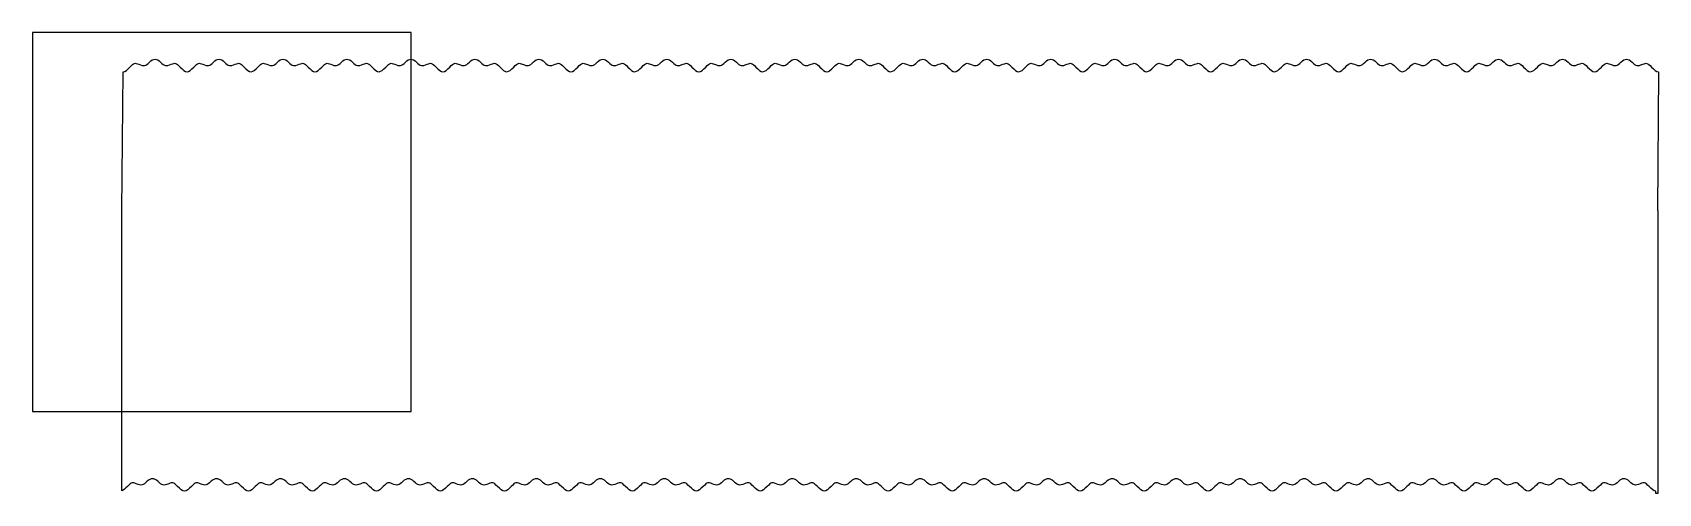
# Model space of a CAD drawing. Header units: centimetres. Extents: x -18 to 16.1, y -4.5 to 5.1.
import ezdxf

# ---------------------------------------------------------------- set-up
doc = ezdxf.new("R2010")
doc.units = ezdxf.units.CM
doc.header["$MEASUREMENT"] = 0
doc.layers.add('Layer 1', color=7, linetype='Continuous')

msp = doc.modelspace()

# ---------------------------------------------------------------- linework, layer by layer
at = {"layer": 'Layer 1', "color": 7}
msp.add_open_spline([(-17.97923, 1.13716), (-17.97923, 1.13716), (-17.97923, 5.10591), (-17.97923, 5.10591), (-17.97923, 5.10591), (-17.97923, 5.10591), (-14.01048, 5.10591), (-14.01048, 5.10591), (-14.01048, 5.10591), (-14.01048, 5.10591), (-10.04173, 5.10591), (-10.04173, 5.10591), (-10.04173, 5.10591), (-10.04173, 5.10591), (-10.04173, 1.13716), (-10.04173, 1.13716), (-10.04173, 1.13716), (-10.04173, 1.13716), (-10.04173, -2.83159), (-10.04173, -2.83159), (-10.04173, -2.83159), (-10.04173, -2.83159), (-14.01048, -2.83159), (-14.01048, -2.83159), (-14.01048, -2.83159), (-14.01048, -2.83159), (-17.97923, -2.83159), (-17.97923, -2.83159), (-17.97923, -2.83159), (-17.97923, -2.83159), (-17.97923, 1.13716), (-17.97923, 1.13716)], degree=3, knots=[0, 0, 0, 0, 0.11111111, 0.11111111, 0.11111111, 0.11111111, 0.22222222, 0.22222222, 0.22222222, 0.22222222, 0.33333333, 0.33333333, 0.33333333, 0.33333333, 0.44444444, 0.44444444, 0.44444444, 0.44444444, 0.55555556, 0.55555556, 0.55555556, 0.55555556, 0.66666667, 0.66666667, 0.66666667, 0.66666667, 0.77777778, 0.77777778, 0.77777778, 0.77777778, 1, 1, 1, 1], dxfattribs=at)
at = {"layer": 'Layer 1'}
msp.add_open_spline([(-15.41115, 4.5467), (-15.4492, 4.5467), (-15.48678, 4.52647), (-15.52773, 4.48552), (-15.52773, 4.48552), (-15.60976, 4.40349), (-15.64421, 4.39682), (-15.7518, 4.4417), (-15.7518, 4.4417), (-15.83697, 4.47723), (-15.84173, 4.47601), (-15.93784, 4.38217), (-15.93784, 4.38217), (-15.99217, 4.32912), (-16.0345, 4.28668), (-16.07923, 4.28543), (-16.07923, 4.28543), (-16.07989, 4.28541), (-16.081, 4.28536), (-16.08171, 4.28543), (-16.08171, 4.28543), (-16.08171, 4.28543), (-16.10486, 1.37997), (-16.10486, 1.37997), (-16.10486, 1.37997), (-16.10486, 1.37997), (-16.10486, -4.49213), (-16.10486, -4.49213), (-16.10486, -4.49213), (-16.0697, -4.47865), (-16.03384, -4.44407), (-15.99076, -4.40201), (-15.99076, -4.40201), (-15.89466, -4.30817), (-15.88989, -4.30695), (-15.80472, -4.34248), (-15.80472, -4.34248), (-15.69713, -4.38736), (-15.66268, -4.38069), (-15.58065, -4.29866), (-15.58065, -4.29866), (-15.53969, -4.2577), (-15.50211, -4.23748), (-15.46407, -4.23748), (-15.46407, -4.23748), (-15.42602, -4.23748), (-15.38844, -4.25771), (-15.34749, -4.29866), (-15.34749, -4.29866), (-15.26546, -4.38069), (-15.23101, -4.38736), (-15.12342, -4.34248), (-15.12342, -4.34248), (-15.03825, -4.30695), (-15.03349, -4.30817), (-14.93738, -4.40201), (-14.93738, -4.40201), (-14.88305, -4.45506), (-14.8332, -4.49875), (-14.79351, -4.49875), (-14.79351, -4.49875), (-14.75131, -4.49875), (-14.70397, -4.45506), (-14.64964, -4.40201), (-14.64964, -4.40201), (-14.55354, -4.30817), (-14.54877, -4.30695), (-14.4636, -4.34248), (-14.4636, -4.34248), (-14.35601, -4.38736), (-14.32156, -4.38069), (-14.23953, -4.29866), (-14.23953, -4.29866), (-14.19857, -4.2577), (-14.16099, -4.23748), (-14.12295, -4.23748), (-14.12295, -4.23748), (-14.0849, -4.23748), (-14.04732, -4.25771), (-14.00637, -4.29866), (-14.00637, -4.29866), (-13.92434, -4.38069), (-13.88989, -4.38736), (-13.7823, -4.34248), (-13.7823, -4.34248), (-13.69713, -4.30695), (-13.69237, -4.30817), (-13.59626, -4.40201), (-13.59626, -4.40201), (-13.54193, -4.45506), (-13.49669, -4.49855), (-13.45074, -4.49792), (-13.45074, -4.49792), (-13.40479, -4.49729), (-13.36286, -4.45506), (-13.30853, -4.40201), (-13.30853, -4.40201), (-13.21243, -4.30817), (-13.20766, -4.30695), (-13.12249, -4.34248), (-13.12249, -4.34248), (-13.0149, -4.38736), (-12.98045, -4.38069), (-12.89842, -4.29866), (-12.89842, -4.29866), (-12.85746, -4.2577), (-12.81988, -4.23748), (-12.78184, -4.23748), (-12.78184, -4.23748), (-12.74379, -4.23748), (-12.70621, -4.25771), (-12.66526, -4.29866), (-12.66526, -4.29866), (-12.58323, -4.38069), (-12.54878, -4.38736), (-12.44119, -4.34248), (-12.44119, -4.34248), (-12.35602, -4.30695), (-12.35126, -4.30817), (-12.25515, -4.40201), (-12.25515, -4.40201), (-12.20082, -4.45506), (-12.15097, -4.49875), (-12.11128, -4.49875), (-12.11128, -4.49875), (-12.06908, -4.49875), (-12.02174, -4.45506), (-11.96741, -4.40201), (-11.96741, -4.40201), (-11.87131, -4.30817), (-11.86654, -4.30695), (-11.78137, -4.34248), (-11.78137, -4.34248), (-11.67378, -4.38736), (-11.63933, -4.38069), (-11.5573, -4.29866), (-11.5573, -4.29866), (-11.51634, -4.2577), (-11.47876, -4.23748), (-11.44072, -4.23748), (-11.44072, -4.23748), (-11.40267, -4.23748), (-11.36509, -4.25771), (-11.32414, -4.29866), (-11.32414, -4.29866), (-11.24211, -4.38069), (-11.20766, -4.38736), (-11.10007, -4.34248), (-11.10007, -4.34248), (-11.0149, -4.30695), (-11.01014, -4.30817), (-10.91403, -4.40201), (-10.91403, -4.40201), (-10.8597, -4.45506), (-10.81446, -4.49855), (-10.76851, -4.49792), (-10.76851, -4.49792), (-10.72256, -4.49729), (-10.68063, -4.45506), (-10.6263, -4.40201), (-10.6263, -4.40201), (-10.5302, -4.30817), (-10.52543, -4.30695), (-10.44026, -4.34248), (-10.44026, -4.34248), (-10.33267, -4.38736), (-10.29822, -4.38069), (-10.21619, -4.29866), (-10.21619, -4.29866), (-10.17523, -4.2577), (-10.13765, -4.23748), (-10.09961, -4.23748), (-10.09961, -4.23748), (-10.06156, -4.23748), (-10.02398, -4.25771), (-9.98303, -4.29866), (-9.98303, -4.29866), (-9.901, -4.38069), (-9.86655, -4.38736), (-9.75896, -4.34248), (-9.75896, -4.34248), (-9.67379, -4.30695), (-9.66903, -4.30817), (-9.57292, -4.40201), (-9.57292, -4.40201), (-9.51859, -4.45506), (-9.46874, -4.49875), (-9.42905, -4.49875), (-9.42905, -4.49875), (-9.38685, -4.49875), (-9.33951, -4.45506), (-9.28518, -4.40201), (-9.28518, -4.40201), (-9.18908, -4.30817), (-9.18431, -4.30695), (-9.09914, -4.34248), (-9.09914, -4.34248), (-8.99155, -4.38736), (-8.9571, -4.38069), (-8.87507, -4.29866), (-8.87507, -4.29866), (-8.83411, -4.2577), (-8.79653, -4.23748), (-8.75849, -4.23748), (-8.75849, -4.23748), (-8.72044, -4.23748), (-8.68286, -4.25771), (-8.64191, -4.29866), (-8.64191, -4.29866), (-8.55988, -4.38069), (-8.52543, -4.38736), (-8.41784, -4.34248), (-8.41784, -4.34248), (-8.33267, -4.30695), (-8.32791, -4.30817), (-8.2318, -4.40201), (-8.2318, -4.40201), (-8.17747, -4.45506), (-8.13223, -4.49855), (-8.08628, -4.49792), (-8.08628, -4.49792), (-8.04033, -4.49729), (-7.9984, -4.45506), (-7.94407, -4.40201), (-7.94407, -4.40201), (-7.84797, -4.30817), (-7.8432, -4.30695), (-7.75803, -4.34248), (-7.75803, -4.34248), (-7.65044, -4.38736), (-7.61599, -4.38069), (-7.53396, -4.29866), (-7.53396, -4.29866), (-7.493, -4.2577), (-7.45542, -4.23748), (-7.41738, -4.23748), (-7.41738, -4.23748), (-7.37933, -4.23748), (-7.34175, -4.25771), (-7.3008, -4.29866), (-7.3008, -4.29866), (-7.21877, -4.38069), (-7.18432, -4.38736), (-7.07673, -4.34248), (-7.07673, -4.34248), (-6.99156, -4.30695), (-6.9868, -4.30817), (-6.89069, -4.40201), (-6.89069, -4.40201), (-6.83636, -4.45506), (-6.78651, -4.49875), (-6.74682, -4.49875), (-6.74682, -4.49875), (-6.70462, -4.49875), (-6.65728, -4.45506), (-6.60295, -4.40201), (-6.60295, -4.40201), (-6.50685, -4.30817), (-6.50208, -4.30695), (-6.41691, -4.34248), (-6.41691, -4.34248), (-6.30932, -4.38736), (-6.27487, -4.38069), (-6.19284, -4.29866), (-6.19284, -4.29866), (-6.15188, -4.2577), (-6.1143, -4.23748), (-6.07626, -4.23748), (-6.07626, -4.23748), (-6.03821, -4.23748), (-6.00063, -4.25771), (-5.95968, -4.29866), (-5.95968, -4.29866), (-5.87765, -4.38069), (-5.8432, -4.38736), (-5.73561, -4.34248), (-5.73561, -4.34248), (-5.65044, -4.30695), (-5.64568, -4.30817), (-5.54957, -4.40201), (-5.54957, -4.40201), (-5.49524, -4.45506), (-5.44999, -4.49855), (-5.40405, -4.49792), (-5.40405, -4.49792), (-5.3581, -4.49729), (-5.31617, -4.45506), (-5.26184, -4.40201), (-5.26184, -4.40201), (-5.16574, -4.30817), (-5.16097, -4.30695), (-5.0758, -4.34248), (-5.0758, -4.34248), (-4.96821, -4.38736), (-4.93376, -4.38069), (-4.85173, -4.29866), (-4.85173, -4.29866), (-4.81077, -4.2577), (-4.77319, -4.23748), (-4.73515, -4.23748), (-4.73515, -4.23748), (-4.6971, -4.23748), (-4.65952, -4.25771), (-4.61857, -4.29866), (-4.61857, -4.29866), (-4.53654, -4.38069), (-4.50209, -4.38736), (-4.3945, -4.34248), (-4.3945, -4.34248), (-4.30933, -4.30695), (-4.30457, -4.30817), (-4.20846, -4.40201), (-4.20846, -4.40201), (-4.15413, -4.45506), (-4.10428, -4.49875), (-4.06459, -4.49875), (-4.06459, -4.49875), (-4.02239, -4.49875), (-3.97505, -4.45506), (-3.92072, -4.40201), (-3.92072, -4.40201), (-3.82462, -4.30817), (-3.81985, -4.30695), (-3.73468, -4.34248), (-3.73468, -4.34248), (-3.62709, -4.38736), (-3.59264, -4.38069), (-3.51061, -4.29866), (-3.51061, -4.29866), (-3.46965, -4.2577), (-3.43207, -4.23748), (-3.39403, -4.23748), (-3.39403, -4.23748), (-3.35598, -4.23748), (-3.3184, -4.25771), (-3.27745, -4.29866), (-3.27745, -4.29866), (-3.19542, -4.38069), (-3.16097, -4.38736), (-3.05338, -4.34248), (-3.05338, -4.34248), (-2.96821, -4.30695), (-2.96345, -4.30817), (-2.86734, -4.40201), (-2.86734, -4.40201), (-2.81301, -4.45506), (-2.76777, -4.49855), (-2.72182, -4.49792), (-2.72182, -4.49792), (-2.67587, -4.49729), (-2.63394, -4.45506), (-2.57961, -4.40201), (-2.57961, -4.40201), (-2.48351, -4.30817), (-2.47874, -4.30695), (-2.39357, -4.34248), (-2.39357, -4.34248), (-2.28598, -4.38736), (-2.25153, -4.38069), (-2.1695, -4.29866), (-2.1695, -4.29866), (-2.12854, -4.2577), (-2.09096, -4.23748), (-2.05292, -4.23748), (-2.05292, -4.23748), (-2.01487, -4.23748), (-1.97729, -4.25771), (-1.93634, -4.29866), (-1.93634, -4.29866), (-1.85431, -4.38069), (-1.81986, -4.38736), (-1.71227, -4.34248), (-1.71227, -4.34248), (-1.6271, -4.30695), (-1.62234, -4.30817), (-1.52623, -4.40201), (-1.52623, -4.40201), (-1.4719, -4.45506), (-1.42205, -4.49875), (-1.38236, -4.49875), (-1.38236, -4.49875), (-1.34016, -4.49875), (-1.29282, -4.45506), (-1.23849, -4.40201), (-1.23849, -4.40201), (-1.14239, -4.30817), (-1.13762, -4.30695), (-1.05245, -4.34248), (-1.05245, -4.34248), (-0.94486, -4.38736), (-0.91041, -4.38069), (-0.82838, -4.29866), (-0.82838, -4.29866), (-0.78742, -4.2577), (-0.74984, -4.23748), (-0.7118, -4.23748), (-0.7118, -4.23748), (-0.67375, -4.23748), (-0.63617, -4.25771), (-0.59522, -4.29866), (-0.59522, -4.29866), (-0.51319, -4.38069), (-0.47874, -4.38736), (-0.37115, -4.34248), (-0.37115, -4.34248), (-0.28598, -4.30695), (-0.28122, -4.30817), (-0.18511, -4.40201), (-0.18511, -4.40201), (-0.13078, -4.45506), (-0.08554, -4.49855), (-0.03959, -4.49792), (-0.03959, -4.49792), (0.00636, -4.49729), (0.04829, -4.45506), (0.10262, -4.40201), (0.10262, -4.40201), (0.19872, -4.30817), (0.20349, -4.30695), (0.28866, -4.34248), (0.28866, -4.34248), (0.39625, -4.38736), (0.4307, -4.38069), (0.51273, -4.29866), (0.51273, -4.29866), (0.55369, -4.2577), (0.59127, -4.23748), (0.62931, -4.23748), (0.62931, -4.23748), (0.66736, -4.23748), (0.70494, -4.25771), (0.74589, -4.29866), (0.74589, -4.29866), (0.82792, -4.38069), (0.86237, -4.38736), (0.96996, -4.34248), (0.96996, -4.34248), (1.05513, -4.30695), (1.05989, -4.30817), (1.156, -4.40201), (1.156, -4.40201), (1.21033, -4.45506), (1.26018, -4.49875), (1.29987, -4.49875), (1.29987, -4.49875), (1.34207, -4.49875), (1.38941, -4.45506), (1.44374, -4.40201), (1.44374, -4.40201), (1.53984, -4.30817), (1.54461, -4.30695), (1.62978, -4.34248), (1.62978, -4.34248), (1.73737, -4.38736), (1.77182, -4.38069), (1.85385, -4.29866), (1.85385, -4.29866), (1.89481, -4.2577), (1.93239, -4.23748), (1.97043, -4.23748), (1.97043, -4.23748), (2.00848, -4.23748), (2.04606, -4.25771), (2.08701, -4.29866), (2.08701, -4.29866), (2.16904, -4.38069), (2.20349, -4.38736), (2.31108, -4.34248), (2.31108, -4.34248), (2.39625, -4.30695), (2.40101, -4.30817), (2.49712, -4.40201), (2.49712, -4.40201), (2.55145, -4.45506), (2.59669, -4.49855), (2.64264, -4.49792), (2.64264, -4.49792), (2.68859, -4.49729), (2.73052, -4.45506), (2.78485, -4.40201), (2.78485, -4.40201), (2.88095, -4.30817), (2.88572, -4.30695), (2.97089, -4.34248), (2.97089, -4.34248), (3.07848, -4.38736), (3.11293, -4.38069), (3.19496, -4.29866), (3.19496, -4.29866), (3.23592, -4.2577), (3.2735, -4.23748), (3.31154, -4.23748), (3.31154, -4.23748), (3.34959, -4.23748), (3.38717, -4.25771), (3.42812, -4.29866), (3.42812, -4.29866), (3.51015, -4.38069), (3.5446, -4.38736), (3.65219, -4.34248), (3.65219, -4.34248), (3.73736, -4.30695), (3.74212, -4.30817), (3.83823, -4.40201), (3.83823, -4.40201), (3.89256, -4.45506), (3.94241, -4.49875), (3.9821, -4.49875), (3.9821, -4.49875), (4.0243, -4.49875), (4.07164, -4.45506), (4.12597, -4.40201), (4.12597, -4.40201), (4.22207, -4.30817), (4.22684, -4.30695), (4.31201, -4.34248), (4.31201, -4.34248), (4.4196, -4.38736), (4.45405, -4.38069), (4.53608, -4.29866), (4.53608, -4.29866), (4.57704, -4.2577), (4.61462, -4.23748), (4.65266, -4.23748), (4.65266, -4.23748), (4.69071, -4.23748), (4.72829, -4.25771), (4.76924, -4.29866), (4.76924, -4.29866), (4.85127, -4.38069), (4.88572, -4.38736), (4.99331, -4.34248), (4.99331, -4.34248), (5.07848, -4.30695), (5.08324, -4.30817), (5.17935, -4.40201), (5.17935, -4.40201), (5.23368, -4.45506), (5.27892, -4.49855), (5.32487, -4.49792), (5.32487, -4.49792), (5.37082, -4.49729), (5.41275, -4.45506), (5.46708, -4.40201), (5.46708, -4.40201), (5.56318, -4.30817), (5.56795, -4.30695), (5.65312, -4.34248), (5.65312, -4.34248), (5.76071, -4.38736), (5.79516, -4.38069), (5.87719, -4.29866), (5.87719, -4.29866), (5.91815, -4.2577), (5.95573, -4.23748), (5.99377, -4.23748), (5.99377, -4.23748), (6.03182, -4.23748), (6.0694, -4.25771), (6.11035, -4.29866), (6.11035, -4.29866), (6.19238, -4.38069), (6.22683, -4.38736), (6.33442, -4.34248), (6.33442, -4.34248), (6.41959, -4.30695), (6.42435, -4.30817), (6.52046, -4.40201), (6.52046, -4.40201), (6.57479, -4.45506), (6.62464, -4.49875), (6.66433, -4.49875), (6.66433, -4.49875), (6.70653, -4.49875), (6.75387, -4.45506), (6.8082, -4.40201), (6.8082, -4.40201), (6.9043, -4.30817), (6.90907, -4.30695), (6.99424, -4.34248), (6.99424, -4.34248), (7.10183, -4.38736), (7.13628, -4.38069), (7.21831, -4.29866), (7.21831, -4.29866), (7.25927, -4.2577), (7.29685, -4.23748), (7.33489, -4.23748), (7.33489, -4.23748), (7.37294, -4.23748), (7.41052, -4.25771), (7.45147, -4.29866), (7.45147, -4.29866), (7.5335, -4.38069), (7.56795, -4.38736), (7.67554, -4.34248), (7.67554, -4.34248), (7.76071, -4.30695), (7.76547, -4.30817), (7.86158, -4.40201), (7.86158, -4.40201), (7.91591, -4.45506), (7.96115, -4.49855), (8.0071, -4.49792), (8.0071, -4.49792), (8.05305, -4.49729), (8.09498, -4.45506), (8.14931, -4.40201), (8.14931, -4.40201), (8.24541, -4.30817), (8.25018, -4.30695), (8.33534, -4.34248), (8.33534, -4.34248), (8.44294, -4.38736), (8.47738, -4.38069), (8.55941, -4.29866), (8.55941, -4.29866), (8.60036, -4.2577), (8.63795, -4.23748), (8.67599, -4.23748), (8.67599, -4.23748), (8.71404, -4.23748), (8.75162, -4.25771), (8.79257, -4.29866), (8.79257, -4.29866), (8.8746, -4.38069), (8.90904, -4.38736), (9.01664, -4.34248), (9.01664, -4.34248), (9.10181, -4.30695), (9.10657, -4.30817), (9.20268, -4.40201), (9.20268, -4.40201), (9.25701, -4.45506), (9.30685, -4.49875), (9.34655, -4.49875), (9.34655, -4.49875), (9.38875, -4.49875), (9.43609, -4.45506), (9.49042, -4.40201), (9.49042, -4.40201), (9.58652, -4.30817), (9.59128, -4.30695), (9.67646, -4.34248), (9.67646, -4.34248), (9.78404, -4.38736), (9.8185, -4.38069), (9.90053, -4.29866), (9.90053, -4.29866), (9.94148, -4.2577), (9.97906, -4.23748), (10.01711, -4.23748), (10.01711, -4.23748), (10.05514, -4.23748), (10.09274, -4.25771), (10.13369, -4.29866), (10.13369, -4.29866), (10.21572, -4.38069), (10.25015, -4.38736), (10.35776, -4.34248), (10.35776, -4.34248), (10.44292, -4.30695), (10.44769, -4.30817), (10.54379, -4.40201), (10.54379, -4.40201), (10.59812, -4.45506), (10.64336, -4.49855), (10.68931, -4.49792), (10.68931, -4.49792), (10.73526, -4.49729), (10.77719, -4.45506), (10.83152, -4.40201), (10.83152, -4.40201), (10.92762, -4.30817), (10.93238, -4.30695), (11.01755, -4.34248), (11.01755, -4.34248), (11.12515, -4.38736), (11.15959, -4.38069), (11.24162, -4.29866), (11.24162, -4.29866), (11.28257, -4.2577), (11.32016, -4.23748), (11.3582, -4.23748), (11.3582, -4.23748), (11.39625, -4.23748), (11.43383, -4.25771), (11.47478, -4.29866), (11.47478, -4.29866), (11.55681, -4.38069), (11.59126, -4.38736), (11.69885, -4.34248), (11.69885, -4.34248), (11.78402, -4.30695), (11.78878, -4.30817), (11.88489, -4.40201), (11.88489, -4.40201), (11.93922, -4.45506), (11.98907, -4.49875), (12.02876, -4.49875), (12.02876, -4.49875), (12.07096, -4.49875), (12.1183, -4.45506), (12.17263, -4.40201), (12.17263, -4.40201), (12.26873, -4.30817), (12.27349, -4.30695), (12.35867, -4.34248), (12.35867, -4.34248), (12.46625, -4.38736), (12.50071, -4.38069), (12.58274, -4.29866), (12.58274, -4.29866), (12.62369, -4.2577), (12.66127, -4.23748), (12.69932, -4.23748), (12.69932, -4.23748), (12.73735, -4.23748), (12.77495, -4.25771), (12.8159, -4.29866), (12.8159, -4.29866), (12.89793, -4.38069), (12.93236, -4.38736), (13.03997, -4.34248), (13.03997, -4.34248), (13.12513, -4.30695), (13.1299, -4.30817), (13.226, -4.40201), (13.226, -4.40201), (13.28033, -4.45506), (13.32557, -4.49855), (13.37152, -4.49792), (13.37152, -4.49792), (13.41747, -4.49729), (13.4594, -4.45506), (13.51373, -4.40201), (13.51373, -4.40201), (13.60983, -4.30817), (13.6146, -4.30695), (13.69976, -4.34248), (13.69976, -4.34248), (13.80736, -4.38736), (13.8418, -4.38069), (13.92383, -4.29866), (13.92383, -4.29866), (13.96478, -4.2577), (14.00237, -4.23748), (14.04041, -4.23748), (14.04041, -4.23748), (14.07846, -4.23748), (14.11604, -4.25771), (14.15699, -4.29866), (14.15699, -4.29866), (14.23902, -4.38069), (14.27347, -4.38736), (14.38106, -4.34248), (14.38106, -4.34248), (14.46623, -4.30695), (14.47099, -4.30817), (14.5671, -4.40201), (14.5671, -4.40201), (14.62143, -4.45506), (14.67127, -4.49875), (14.71097, -4.49875), (14.71097, -4.49875), (14.75317, -4.49875), (14.80051, -4.45506), (14.85484, -4.40201), (14.85484, -4.40201), (14.95094, -4.30817), (14.9557, -4.30695), (15.04088, -4.34248), (15.04088, -4.34248), (15.14846, -4.38736), (15.18292, -4.38069), (15.26495, -4.29866), (15.26495, -4.29866), (15.3059, -4.2577), (15.34348, -4.23748), (15.38153, -4.23748), (15.38153, -4.23748), (15.41956, -4.23748), (15.45716, -4.25771), (15.49811, -4.29866), (15.49811, -4.29866), (15.58014, -4.38069), (15.61457, -4.38736), (15.72218, -4.34248), (15.72218, -4.34248), (15.80734, -4.30695), (15.81211, -4.30817), (15.90821, -4.40201), (15.90821, -4.40201), (15.96254, -4.45506), (16.00737, -4.49875), (16.0496, -4.49875), (16.0496, -4.49875), (16.05026, -4.49875), (16.05137, -4.49883), (16.05209, -4.49875), (16.05209, -4.49875), (16.05209, -4.49875), (16.05209, -4.54671), (16.05209, -4.54671), (16.05209, -4.54671), (16.05209, -4.54671), (16.09343, -4.54671), (16.09343, -4.54671), (16.09343, -4.54671), (16.09343, -4.54671), (16.09343, 1.37996), (16.09343, 1.37996), (16.09343, 1.37996), (16.09343, 1.37996), (16.08268, 1.37996), (16.08268, 1.37996), (16.08268, 1.37996), (16.08268, 1.37996), (16.105, 4.28542), (16.105, 4.28542), (16.105, 4.28542), (16.10429, 4.28535), (16.10317, 4.28542), (16.10251, 4.28542), (16.10251, 4.28542), (16.06028, 4.28542), (16.01545, 4.32911), (15.96112, 4.38216), (15.96112, 4.38216), (15.86502, 4.476), (15.86024, 4.47722), (15.77509, 4.44169), (15.77509, 4.44169), (15.66748, 4.39681), (15.63305, 4.40348), (15.55102, 4.48551), (15.55102, 4.48551), (15.51007, 4.52647), (15.47247, 4.54669), (15.43444, 4.54669), (15.43444, 4.54669), (15.39638, 4.54669), (15.35881, 4.52646), (15.31786, 4.48551), (15.31786, 4.48551), (15.23583, 4.40348), (15.20137, 4.39681), (15.09379, 4.44169), (15.09379, 4.44169), (15.00861, 4.47722), (15.00386, 4.476), (14.90775, 4.38216), (14.90775, 4.38216), (14.85342, 4.32911), (14.80608, 4.28542), (14.76388, 4.28542), (14.76388, 4.28542), (14.72419, 4.28542), (14.67434, 4.32911), (14.62001, 4.38216), (14.62001, 4.38216), (14.52391, 4.476), (14.51915, 4.47722), (14.43397, 4.44169), (14.43397, 4.44169), (14.32638, 4.39681), (14.29193, 4.40348), (14.2099, 4.48551), (14.2099, 4.48551), (14.16895, 4.52647), (14.13137, 4.54669), (14.09332, 4.54669), (14.09332, 4.54669), (14.05528, 4.54669), (14.01769, 4.52646), (13.97674, 4.48551), (13.97674, 4.48551), (13.89471, 4.40348), (13.86027, 4.39681), (13.75267, 4.44169), (13.75267, 4.44169), (13.66751, 4.47722), (13.66274, 4.476), (13.56664, 4.38216), (13.56664, 4.38216), (13.51231, 4.32911), (13.47037, 4.28687), (13.42443, 4.28625), (13.42443, 4.28625), (13.37848, 4.28562), (13.33324, 4.32911), (13.27891, 4.38216), (13.27891, 4.38216), (13.18281, 4.476), (13.17803, 4.47722), (13.09288, 4.44169), (13.09288, 4.44169), (12.98527, 4.39681), (12.95084, 4.40348), (12.86881, 4.48551), (12.86881, 4.48551), (12.82786, 4.52647), (12.79026, 4.54669), (12.75223, 4.54669), (12.75223, 4.54669), (12.71417, 4.54669), (12.6766, 4.52646), (12.63565, 4.48551), (12.63565, 4.48551), (12.55362, 4.40348), (12.51916, 4.39681), (12.41158, 4.44169), (12.41158, 4.44169), (12.3264, 4.47722), (12.32165, 4.476), (12.22554, 4.38216), (12.22554, 4.38216), (12.17121, 4.32911), (12.12387, 4.28542), (12.08167, 4.28542), (12.08167, 4.28542), (12.04198, 4.28542), (11.99213, 4.32911), (11.9378, 4.38216), (11.9378, 4.38216), (11.8417, 4.476), (11.83694, 4.47722), (11.75176, 4.44169), (11.75176, 4.44169), (11.64417, 4.39681), (11.60972, 4.40348), (11.52769, 4.48551), (11.52769, 4.48551), (11.48674, 4.52647), (11.44916, 4.54669), (11.41111, 4.54669), (11.41111, 4.54669), (11.37307, 4.54669), (11.33548, 4.52646), (11.29453, 4.48551), (11.29453, 4.48551), (11.2125, 4.40348), (11.17806, 4.39681), (11.07046, 4.44169), (11.07046, 4.44169), (10.98529, 4.47722), (10.98053, 4.476), (10.88443, 4.38216), (10.88443, 4.38216), (10.8301, 4.32911), (10.78816, 4.28687), (10.74222, 4.28625), (10.74222, 4.28625), (10.69627, 4.28562), (10.65103, 4.32911), (10.5967, 4.38216), (10.5967, 4.38216), (10.5006, 4.476), (10.49582, 4.47722), (10.41067, 4.44169), (10.41067, 4.44169), (10.30306, 4.39681), (10.26863, 4.40348), (10.1866, 4.48551), (10.1866, 4.48551), (10.14565, 4.52647), (10.10805, 4.54669), (10.07002, 4.54669), (10.07002, 4.54669), (10.03196, 4.54669), (9.99439, 4.52646), (9.95344, 4.48551), (9.95344, 4.48551), (9.87141, 4.40348), (9.83695, 4.39681), (9.72937, 4.44169), (9.72937, 4.44169), (9.64419, 4.47722), (9.63944, 4.476), (9.54333, 4.38216), (9.54333, 4.38216), (9.489, 4.32911), (9.44166, 4.28542), (9.39946, 4.28542), (9.39946, 4.28542), (9.35977, 4.28542), (9.30992, 4.32911), (9.25559, 4.38216), (9.25559, 4.38216), (9.15949, 4.476), (9.15473, 4.47722), (9.06955, 4.44169), (9.06955, 4.44169), (8.96196, 4.39681), (8.92751, 4.40348), (8.84548, 4.48551), (8.84548, 4.48551), (8.80453, 4.52647), (8.76694, 4.54669), (8.7289, 4.54669), (8.7289, 4.54669), (8.69086, 4.54669), (8.65327, 4.52646), (8.61232, 4.48551), (8.61232, 4.48551), (8.53029, 4.40348), (8.49585, 4.39681), (8.38825, 4.44169), (8.38825, 4.44169), (8.30309, 4.47722), (8.29832, 4.476), (8.20222, 4.38216), (8.20222, 4.38216), (8.14789, 4.32911), (8.10596, 4.28687), (8.06001, 4.28625), (8.06001, 4.28625), (8.01406, 4.28562), (7.96882, 4.32911), (7.91449, 4.38216), (7.91449, 4.38216), (7.81839, 4.476), (7.81362, 4.47722), (7.72845, 4.44169), (7.72845, 4.44169), (7.62086, 4.39681), (7.58641, 4.40348), (7.50438, 4.48551), (7.50438, 4.48551), (7.46342, 4.52647), (7.42584, 4.54669), (7.3878, 4.54669), (7.3878, 4.54669), (7.34975, 4.54669), (7.31217, 4.52646), (7.27122, 4.48551), (7.27122, 4.48551), (7.18919, 4.40348), (7.15474, 4.39681), (7.04715, 4.44169), (7.04715, 4.44169), (6.96198, 4.47722), (6.95722, 4.476), (6.86111, 4.38216), (6.86111, 4.38216), (6.80678, 4.32911), (6.75944, 4.28542), (6.71724, 4.28542), (6.71724, 4.28542), (6.67755, 4.28542), (6.6277, 4.32911), (6.57337, 4.38216), (6.57337, 4.38216), (6.47727, 4.476), (6.4725, 4.47722), (6.38733, 4.44169), (6.38733, 4.44169), (6.27974, 4.39681), (6.24529, 4.40348), (6.16326, 4.48551), (6.16326, 4.48551), (6.1223, 4.52647), (6.08472, 4.54669), (6.04668, 4.54669), (6.04668, 4.54669), (6.00863, 4.54669), (5.97105, 4.52646), (5.9301, 4.48551), (5.9301, 4.48551), (5.84807, 4.40348), (5.81362, 4.39681), (5.70603, 4.44169), (5.70603, 4.44169), (5.62086, 4.47722), (5.6161, 4.476), (5.51999, 4.38216), (5.51999, 4.38216), (5.46566, 4.32911), (5.42373, 4.28687), (5.37778, 4.28625), (5.37778, 4.28625), (5.33183, 4.28562), (5.28659, 4.32911), (5.23226, 4.38216), (5.23226, 4.38216), (5.13616, 4.476), (5.13139, 4.47722), (5.04622, 4.44169), (5.04622, 4.44169), (4.93863, 4.39681), (4.90418, 4.40348), (4.82215, 4.48551), (4.82215, 4.48551), (4.78119, 4.52647), (4.74361, 4.54669), (4.70557, 4.54669), (4.70557, 4.54669), (4.66752, 4.54669), (4.62994, 4.52646), (4.58899, 4.48551), (4.58899, 4.48551), (4.50696, 4.40348), (4.47251, 4.39681), (4.36492, 4.44169), (4.36492, 4.44169), (4.27975, 4.47722), (4.27499, 4.476), (4.17888, 4.38216), (4.17888, 4.38216), (4.12455, 4.32911), (4.07721, 4.28542), (4.03501, 4.28542), (4.03501, 4.28542), (3.99532, 4.28542), (3.94547, 4.32911), (3.89114, 4.38216), (3.89114, 4.38216), (3.79504, 4.476), (3.79027, 4.47722), (3.7051, 4.44169), (3.7051, 4.44169), (3.59751, 4.39681), (3.56306, 4.40348), (3.48103, 4.48551), (3.48103, 4.48551), (3.44007, 4.52647), (3.40249, 4.54669), (3.36445, 4.54669), (3.36445, 4.54669), (3.3264, 4.54669), (3.28882, 4.52646), (3.24787, 4.48551), (3.24787, 4.48551), (3.16584, 4.40348), (3.13139, 4.39681), (3.0238, 4.44169), (3.0238, 4.44169), (2.93863, 4.47722), (2.93387, 4.476), (2.83776, 4.38216), (2.83776, 4.38216), (2.78343, 4.32911), (2.7415, 4.28687), (2.69555, 4.28625), (2.69555, 4.28625), (2.6496, 4.28562), (2.60436, 4.32911), (2.55003, 4.38216), (2.55003, 4.38216), (2.45393, 4.476), (2.44916, 4.47722), (2.36399, 4.44169), (2.36399, 4.44169), (2.2564, 4.39681), (2.22195, 4.40348), (2.13992, 4.48551), (2.13992, 4.48551), (2.09896, 4.52647), (2.06138, 4.54669), (2.02334, 4.54669), (2.02334, 4.54669), (1.98529, 4.54669), (1.94771, 4.52646), (1.90676, 4.48551), (1.90676, 4.48551), (1.82473, 4.40348), (1.79028, 4.39681), (1.68269, 4.44169), (1.68269, 4.44169), (1.59752, 4.47722), (1.59276, 4.476), (1.49665, 4.38216), (1.49665, 4.38216), (1.44232, 4.32911), (1.39498, 4.28542), (1.35278, 4.28542), (1.35278, 4.28542), (1.31309, 4.28542), (1.26324, 4.32911), (1.20891, 4.38216), (1.20891, 4.38216), (1.11281, 4.476), (1.10804, 4.47722), (1.02287, 4.44169), (1.02287, 4.44169), (0.91528, 4.39681), (0.88083, 4.40348), (0.7988, 4.48551), (0.7988, 4.48551), (0.75784, 4.52647), (0.72026, 4.54669), (0.68222, 4.54669), (0.68222, 4.54669), (0.64417, 4.54669), (0.60659, 4.52646), (0.56564, 4.48551), (0.56564, 4.48551), (0.48361, 4.40348), (0.44916, 4.39681), (0.34157, 4.44169), (0.34157, 4.44169), (0.2564, 4.47722), (0.25164, 4.476), (0.15553, 4.38216), (0.15553, 4.38216), (0.1012, 4.32911), (0.05927, 4.28687), (0.01332, 4.28625), (0.01332, 4.28625), (-0.03263, 4.28562), (-0.07787, 4.32911), (-0.1322, 4.38216), (-0.1322, 4.38216), (-0.2283, 4.476), (-0.23307, 4.47722), (-0.31824, 4.44169), (-0.31824, 4.44169), (-0.42583, 4.39681), (-0.46028, 4.40348), (-0.54231, 4.48551), (-0.54231, 4.48551), (-0.58327, 4.52647), (-0.62085, 4.54669), (-0.65889, 4.54669), (-0.65889, 4.54669), (-0.69694, 4.54669), (-0.73452, 4.52646), (-0.77547, 4.48551), (-0.77547, 4.48551), (-0.8575, 4.40348), (-0.89195, 4.39681), (-0.99954, 4.44169), (-0.99954, 4.44169), (-1.08471, 4.47722), (-1.08947, 4.476), (-1.18558, 4.38216), (-1.18558, 4.38216), (-1.23991, 4.32911), (-1.28725, 4.28542), (-1.32945, 4.28542), (-1.32945, 4.28542), (-1.36914, 4.28542), (-1.41899, 4.32911), (-1.47332, 4.38216), (-1.47332, 4.38216), (-1.56942, 4.476), (-1.57419, 4.47722), (-1.65936, 4.44169), (-1.65936, 4.44169), (-1.76695, 4.39681), (-1.8014, 4.40348), (-1.88343, 4.48551), (-1.88343, 4.48551), (-1.92439, 4.52647), (-1.96197, 4.54669), (-2.00001, 4.54669), (-2.00001, 4.54669), (-2.03806, 4.54669), (-2.07564, 4.52646), (-2.11659, 4.48551), (-2.11659, 4.48551), (-2.19862, 4.40348), (-2.23307, 4.39681), (-2.34066, 4.44169), (-2.34066, 4.44169), (-2.42583, 4.47722), (-2.43059, 4.476), (-2.5267, 4.38216), (-2.5267, 4.38216), (-2.58103, 4.32911), (-2.62296, 4.28687), (-2.66891, 4.28625), (-2.66891, 4.28625), (-2.71486, 4.28562), (-2.7601, 4.32911), (-2.81443, 4.38216), (-2.81443, 4.38216), (-2.91053, 4.476), (-2.9153, 4.47722), (-3.00047, 4.44169), (-3.00047, 4.44169), (-3.10806, 4.39681), (-3.14251, 4.40348), (-3.22454, 4.48551), (-3.22454, 4.48551), (-3.2655, 4.52647), (-3.30308, 4.54669), (-3.34112, 4.54669), (-3.34112, 4.54669), (-3.37917, 4.54669), (-3.41675, 4.52646), (-3.4577, 4.48551), (-3.4577, 4.48551), (-3.53973, 4.40348), (-3.57418, 4.39681), (-3.68177, 4.44169), (-3.68177, 4.44169), (-3.76694, 4.47722), (-3.7717, 4.476), (-3.86781, 4.38216), (-3.86781, 4.38216), (-3.92214, 4.32911), (-3.96948, 4.28542), (-4.01168, 4.28542), (-4.01168, 4.28542), (-4.05137, 4.28542), (-4.10122, 4.32911), (-4.15555, 4.38216), (-4.15555, 4.38216), (-4.25165, 4.476), (-4.25642, 4.47722), (-4.34159, 4.44169), (-4.34159, 4.44169), (-4.44918, 4.39681), (-4.48363, 4.40348), (-4.56566, 4.48551), (-4.56566, 4.48551), (-4.60662, 4.52647), (-4.6442, 4.54669), (-4.68224, 4.54669), (-4.68224, 4.54669), (-4.72029, 4.54669), (-4.75787, 4.52646), (-4.79882, 4.48551), (-4.79882, 4.48551), (-4.88085, 4.40348), (-4.9153, 4.39681), (-5.02289, 4.44169), (-5.02289, 4.44169), (-5.10806, 4.47722), (-5.11282, 4.476), (-5.20893, 4.38216), (-5.20893, 4.38216), (-5.26326, 4.32911), (-5.30519, 4.28687), (-5.35114, 4.28625), (-5.35114, 4.28625), (-5.39709, 4.28562), (-5.44233, 4.32911), (-5.49666, 4.38216), (-5.49666, 4.38216), (-5.59276, 4.476), (-5.59753, 4.47722), (-5.6827, 4.44169), (-5.6827, 4.44169), (-5.79029, 4.39681), (-5.82474, 4.40348), (-5.90677, 4.48551), (-5.90677, 4.48551), (-5.94773, 4.52647), (-5.98531, 4.54669), (-6.02335, 4.54669), (-6.02335, 4.54669), (-6.0614, 4.54669), (-6.09898, 4.52646), (-6.13993, 4.48551), (-6.13993, 4.48551), (-6.22196, 4.40348), (-6.25641, 4.39681), (-6.364, 4.44169), (-6.364, 4.44169), (-6.44917, 4.47722), (-6.45393, 4.476), (-6.55004, 4.38216), (-6.55004, 4.38216), (-6.60437, 4.32911), (-6.65171, 4.28542), (-6.69391, 4.28542), (-6.69391, 4.28542), (-6.7336, 4.28542), (-6.78345, 4.32911), (-6.83778, 4.38216), (-6.83778, 4.38216), (-6.93388, 4.476), (-6.93865, 4.47722), (-7.02382, 4.44169), (-7.02382, 4.44169), (-7.13141, 4.39681), (-7.16586, 4.40348), (-7.24789, 4.48551), (-7.24789, 4.48551), (-7.28885, 4.52647), (-7.32643, 4.54669), (-7.36447, 4.54669), (-7.36447, 4.54669), (-7.40252, 4.54669), (-7.4401, 4.52646), (-7.48105, 4.48551), (-7.48105, 4.48551), (-7.56308, 4.40348), (-7.59753, 4.39681), (-7.70512, 4.44169), (-7.70512, 4.44169), (-7.79029, 4.47722), (-7.79505, 4.476), (-7.89116, 4.38216), (-7.89116, 4.38216), (-7.94549, 4.32911), (-7.98742, 4.28687), (-8.03337, 4.28625), (-8.03337, 4.28625), (-8.07932, 4.28562), (-8.12456, 4.32911), (-8.17889, 4.38216), (-8.17889, 4.38216), (-8.27499, 4.476), (-8.27976, 4.47722), (-8.36493, 4.44169), (-8.36493, 4.44169), (-8.47252, 4.39681), (-8.50697, 4.40348), (-8.589, 4.48551), (-8.589, 4.48551), (-8.62996, 4.52647), (-8.66754, 4.54669), (-8.70558, 4.54669), (-8.70558, 4.54669), (-8.74363, 4.54669), (-8.78121, 4.52646), (-8.82216, 4.48551), (-8.82216, 4.48551), (-8.90419, 4.40348), (-8.93864, 4.39681), (-9.04623, 4.44169), (-9.04623, 4.44169), (-9.1314, 4.47722), (-9.13616, 4.476), (-9.23227, 4.38216), (-9.23227, 4.38216), (-9.2866, 4.32911), (-9.33394, 4.28542), (-9.37614, 4.28542), (-9.37614, 4.28542), (-9.41583, 4.28542), (-9.46568, 4.32911), (-9.52001, 4.38216), (-9.52001, 4.38216), (-9.61611, 4.476), (-9.62088, 4.47722), (-9.70605, 4.44169), (-9.70605, 4.44169), (-9.81364, 4.39681), (-9.84809, 4.40348), (-9.93012, 4.48551), (-9.93012, 4.48551), (-9.97108, 4.52647), (-10.00866, 4.54669), (-10.0467, 4.54669), (-10.0467, 4.54669), (-10.08475, 4.54669), (-10.12233, 4.52646), (-10.16328, 4.48551), (-10.16328, 4.48551), (-10.24531, 4.40348), (-10.27976, 4.39681), (-10.38735, 4.44169), (-10.38735, 4.44169), (-10.47252, 4.47722), (-10.47728, 4.476), (-10.57339, 4.38216), (-10.57339, 4.38216), (-10.62772, 4.32911), (-10.66965, 4.28687), (-10.7156, 4.28625), (-10.7156, 4.28625), (-10.76155, 4.28562), (-10.80679, 4.32911), (-10.86112, 4.38216), (-10.86112, 4.38216), (-10.95722, 4.476), (-10.96199, 4.47722), (-11.04716, 4.44169), (-11.04716, 4.44169), (-11.15475, 4.39681), (-11.1892, 4.40348), (-11.27123, 4.48551), (-11.27123, 4.48551), (-11.31219, 4.52647), (-11.34977, 4.54669), (-11.38781, 4.54669), (-11.38781, 4.54669), (-11.42586, 4.54669), (-11.46344, 4.52646), (-11.50439, 4.48551), (-11.50439, 4.48551), (-11.58642, 4.40348), (-11.62087, 4.39681), (-11.72846, 4.44169), (-11.72846, 4.44169), (-11.81363, 4.47722), (-11.81839, 4.476), (-11.9145, 4.38216), (-11.9145, 4.38216), (-11.96883, 4.32911), (-12.01617, 4.28542), (-12.05837, 4.28542), (-12.05837, 4.28542), (-12.09806, 4.28542), (-12.14791, 4.32911), (-12.20224, 4.38216), (-12.20224, 4.38216), (-12.29834, 4.476), (-12.30311, 4.47722), (-12.38828, 4.44169), (-12.38828, 4.44169), (-12.49587, 4.39681), (-12.53032, 4.40348), (-12.61235, 4.48551), (-12.61235, 4.48551), (-12.65331, 4.52647), (-12.69089, 4.54669), (-12.72893, 4.54669), (-12.72893, 4.54669), (-12.76698, 4.54669), (-12.80456, 4.52646), (-12.84551, 4.48551), (-12.84551, 4.48551), (-12.92754, 4.40348), (-12.96199, 4.39681), (-13.06958, 4.44169), (-13.06958, 4.44169), (-13.15475, 4.47722), (-13.15951, 4.476), (-13.25562, 4.38216), (-13.25562, 4.38216), (-13.30995, 4.32911), (-13.35188, 4.28687), (-13.39783, 4.28625), (-13.39783, 4.28625), (-13.44378, 4.28562), (-13.48902, 4.32911), (-13.54335, 4.38216), (-13.54335, 4.38216), (-13.63945, 4.476), (-13.64422, 4.47722), (-13.72939, 4.44169), (-13.72939, 4.44169), (-13.83698, 4.39681), (-13.87143, 4.40348), (-13.95346, 4.48551), (-13.95346, 4.48551), (-13.99442, 4.52647), (-14.032, 4.54669), (-14.07004, 4.54669), (-14.07004, 4.54669), (-14.10809, 4.54669), (-14.14567, 4.52646), (-14.18662, 4.48551), (-14.18662, 4.48551), (-14.26865, 4.40348), (-14.3031, 4.39681), (-14.41069, 4.44169), (-14.41069, 4.44169), (-14.49586, 4.47722), (-14.50062, 4.476), (-14.59673, 4.38216), (-14.59673, 4.38216), (-14.65106, 4.32911), (-14.6984, 4.28542), (-14.7406, 4.28542), (-14.7406, 4.28542), (-14.78029, 4.28542), (-14.83014, 4.32911), (-14.88447, 4.38216), (-14.88447, 4.38216), (-14.98057, 4.476), (-14.98534, 4.47722), (-15.07051, 4.44169), (-15.07051, 4.44169), (-15.1781, 4.39681), (-15.21255, 4.40348), (-15.29458, 4.48551), (-15.29458, 4.48551), (-15.33554, 4.52647), (-15.37312, 4.54669), (-15.41116, 4.54669), (-15.41116, 4.54669), (-15.41116, 4.54669), (-15.41115, 4.5467), (-15.41115, 4.5467)], degree=3, knots=[0, 0, 0, 0, 0.00252525, 0.00252525, 0.00252525, 0.00252525, 0.00505051, 0.00505051, 0.00505051, 0.00505051, 0.00757576, 0.00757576, 0.00757576, 0.00757576, 0.01010101, 0.01010101, 0.01010101, 0.01010101, 0.01262626, 0.01262626, 0.01262626, 0.01262626, 0.01515152, 0.01515152, 0.01515152, 0.01515152, 0.01767677, 0.01767677, 0.01767677, 0.01767677, 0.02020202, 0.02020202, 0.02020202, 0.02020202, 0.02272727, 0.02272727, 0.02272727, 0.02272727, 0.02525253, 0.02525253, 0.02525253, 0.02525253, 0.02777778, 0.02777778, 0.02777778, 0.02777778, 0.03030303, 0.03030303, 0.03030303, 0.03030303, 0.03282828, 0.03282828, 0.03282828, 0.03282828, 0.03535354, 0.03535354, 0.03535354, 0.03535354, 0.03787879, 0.03787879, 0.03787879, 0.03787879, 0.04040404, 0.04040404, 0.04040404, 0.04040404, 0.04292929, 0.04292929, 0.04292929, 0.04292929, 0.04545455, 0.04545455, 0.04545455, 0.04545455, 0.0479798, 0.0479798, 0.0479798, 0.0479798, 0.05050505, 0.05050505, 0.05050505, 0.05050505, 0.0530303, 0.0530303, 0.0530303, 0.0530303, 0.05555556, 0.05555556, 0.05555556, 0.05555556, 0.05808081, 0.05808081, 0.05808081, 0.05808081, 0.06060606, 0.06060606, 0.06060606, 0.06060606, 0.06313131, 0.06313131, 0.06313131, 0.06313131, 0.06565657, 0.06565657, 0.06565657, 0.06565657, 0.06818182, 0.06818182, 0.06818182, 0.06818182, 0.07070707, 0.07070707, 0.07070707, 0.07070707, 0.07323232, 0.07323232, 0.07323232, 0.07323232, 0.07575758, 0.07575758, 0.07575758, 0.07575758, 0.07828283, 0.07828283, 0.07828283, 0.07828283, 0.08080808, 0.08080808, 0.08080808, 0.08080808, 0.08333333, 0.08333333, 0.08333333, 0.08333333, 0.08585859, 0.08585859, 0.08585859, 0.08585859, 0.08838384, 0.08838384, 0.08838384, 0.08838384, 0.09090909, 0.09090909, 0.09090909, 0.09090909, 0.09343434, 0.09343434, 0.09343434, 0.09343434, 0.0959596, 0.0959596, 0.0959596, 0.0959596, 0.09848485, 0.09848485, 0.09848485, 0.09848485, 0.1010101, 0.1010101, 0.1010101, 0.1010101, 0.10353535, 0.10353535, 0.10353535, 0.10353535, 0.10606061, 0.10606061, 0.10606061, 0.10606061, 0.10858586, 0.10858586, 0.10858586, 0.10858586, 0.11111111, 0.11111111, 0.11111111, 0.11111111, 0.11363636, 0.11363636, 0.11363636, 0.11363636, 0.11616162, 0.11616162, 0.11616162, 0.11616162, 0.11868687, 0.11868687, 0.11868687, 0.11868687, 0.12121212, 0.12121212, 0.12121212, 0.12121212, 0.12373737, 0.12373737, 0.12373737, 0.12373737, 0.12626263, 0.12626263, 0.12626263, 0.12626263, 0.12878788, 0.12878788, 0.12878788, 0.12878788, 0.13131313, 0.13131313, 0.13131313, 0.13131313, 0.13383838, 0.13383838, 0.13383838, 0.13383838, 0.13636364, 0.13636364, 0.13636364, 0.13636364, 0.13888889, 0.13888889, 0.13888889, 0.13888889, 0.14141414, 0.14141414, 0.14141414, 0.14141414, 0.14393939, 0.14393939, 0.14393939, 0.14393939, 0.14646465, 0.14646465, 0.14646465, 0.14646465, 0.1489899, 0.1489899, 0.1489899, 0.1489899, 0.15151515, 0.15151515, 0.15151515, 0.15151515, 0.1540404, 0.1540404, 0.1540404, 0.1540404, 0.15656566, 0.15656566, 0.15656566, 0.15656566, 0.15909091, 0.15909091, 0.15909091, 0.15909091, 0.16161616, 0.16161616, 0.16161616, 0.16161616, 0.16414141, 0.16414141, 0.16414141, 0.16414141, 0.16666667, 0.16666667, 0.16666667, 0.16666667, 0.16919192, 0.16919192, 0.16919192, 0.16919192, 0.17171717, 0.17171717, 0.17171717, 0.17171717, 0.17424242, 0.17424242, 0.17424242, 0.17424242, 0.17676768, 0.17676768, 0.17676768, 0.17676768, 0.17929293, 0.17929293, 0.17929293, 0.17929293, 0.18181818, 0.18181818, 0.18181818, 0.18181818, 0.18434343, 0.18434343, 0.18434343, 0.18434343, 0.18686869, 0.18686869, 0.18686869, 0.18686869, 0.18939394, 0.18939394, 0.18939394, 0.18939394, 0.19191919, 0.19191919, 0.19191919, 0.19191919, 0.19444444, 0.19444444, 0.19444444, 0.19444444, 0.1969697, 0.1969697, 0.1969697, 0.1969697, 0.19949495, 0.19949495, 0.19949495, 0.19949495, 0.2020202, 0.2020202, 0.2020202, 0.2020202, 0.20454545, 0.20454545, 0.20454545, 0.20454545, 0.20707071, 0.20707071, 0.20707071, 0.20707071, 0.20959596, 0.20959596, 0.20959596, 0.20959596, 0.21212121, 0.21212121, 0.21212121, 0.21212121, 0.21464646, 0.21464646, 0.21464646, 0.21464646, 0.21717172, 0.21717172, 0.21717172, 0.21717172, 0.21969697, 0.21969697, 0.21969697, 0.21969697, 0.22222222, 0.22222222, 0.22222222, 0.22222222, 0.22474747, 0.22474747, 0.22474747, 0.22474747, 0.22727273, 0.22727273, 0.22727273, 0.22727273, 0.22979798, 0.22979798, 0.22979798, 0.22979798, 0.23232323, 0.23232323, 0.23232323, 0.23232323, 0.23484848, 0.23484848, 0.23484848, 0.23484848, 0.23737374, 0.23737374, 0.23737374, 0.23737374, 0.23989899, 0.23989899, 0.23989899, 0.23989899, 0.24242424, 0.24242424, 0.24242424, 0.24242424, 0.24494949, 0.24494949, 0.24494949, 0.24494949, 0.24747475, 0.24747475, 0.24747475, 0.24747475, 0.25, 0.25, 0.25, 0.25, 0.25252525, 0.25252525, 0.25252525, 0.25252525, 0.25505051, 0.25505051, 0.25505051, 0.25505051, 0.25757576, 0.25757576, 0.25757576, 0.25757576, 0.26010101, 0.26010101, 0.26010101, 0.26010101, 0.26262626, 0.26262626, 0.26262626, 0.26262626, 0.26515152, 0.26515152, 0.26515152, 0.26515152, 0.26767677, 0.26767677, 0.26767677, 0.26767677, 0.27020202, 0.27020202, 0.27020202, 0.27020202, 0.27272727, 0.27272727, 0.27272727, 0.27272727, 0.27525253, 0.27525253, 0.27525253, 0.27525253, 0.27777778, 0.27777778, 0.27777778, 0.27777778, 0.28030303, 0.28030303, 0.28030303, 0.28030303, 0.28282828, 0.28282828, 0.28282828, 0.28282828, 0.28535354, 0.28535354, 0.28535354, 0.28535354, 0.28787879, 0.28787879, 0.28787879, 0.28787879, 0.29040404, 0.29040404, 0.29040404, 0.29040404, 0.29292929, 0.29292929, 0.29292929, 0.29292929, 0.29545455, 0.29545455, 0.29545455, 0.29545455, 0.2979798, 0.2979798, 0.2979798, 0.2979798, 0.30050505, 0.30050505, 0.30050505, 0.30050505, 0.3030303, 0.3030303, 0.3030303, 0.3030303, 0.30555556, 0.30555556, 0.30555556, 0.30555556, 0.30808081, 0.30808081, 0.30808081, 0.30808081, 0.31060606, 0.31060606, 0.31060606, 0.31060606, 0.31313131, 0.31313131, 0.31313131, 0.31313131, 0.31565657, 0.31565657, 0.31565657, 0.31565657, 0.31818182, 0.31818182, 0.31818182, 0.31818182, 0.32070707, 0.32070707, 0.32070707, 0.32070707, 0.32323232, 0.32323232, 0.32323232, 0.32323232, 0.32575758, 0.32575758, 0.32575758, 0.32575758, 0.32828283, 0.32828283, 0.32828283, 0.32828283, 0.33080808, 0.33080808, 0.33080808, 0.33080808, 0.33333333, 0.33333333, 0.33333333, 0.33333333, 0.33585859, 0.33585859, 0.33585859, 0.33585859, 0.33838384, 0.33838384, 0.33838384, 0.33838384, 0.34090909, 0.34090909, 0.34090909, 0.34090909, 0.34343434, 0.34343434, 0.34343434, 0.34343434, 0.3459596, 0.3459596, 0.3459596, 0.3459596, 0.34848485, 0.34848485, 0.34848485, 0.34848485, 0.3510101, 0.3510101, 0.3510101, 0.3510101, 0.35353535, 0.35353535, 0.35353535, 0.35353535, 0.35606061, 0.35606061, 0.35606061, 0.35606061, 0.35858586, 0.35858586, 0.35858586, 0.35858586, 0.36111111, 0.36111111, 0.36111111, 0.36111111, 0.36363636, 0.36363636, 0.36363636, 0.36363636, 0.36616162, 0.36616162, 0.36616162, 0.36616162, 0.36868687, 0.36868687, 0.36868687, 0.36868687, 0.37121212, 0.37121212, 0.37121212, 0.37121212, 0.37373737, 0.37373737, 0.37373737, 0.37373737, 0.37626263, 0.37626263, 0.37626263, 0.37626263, 0.37878788, 0.37878788, 0.37878788, 0.37878788, 0.38131313, 0.38131313, 0.38131313, 0.38131313, 0.38383838, 0.38383838, 0.38383838, 0.38383838, 0.38636364, 0.38636364, 0.38636364, 0.38636364, 0.38888889, 0.38888889, 0.38888889, 0.38888889, 0.39141414, 0.39141414, 0.39141414, 0.39141414, 0.39393939, 0.39393939, 0.39393939, 0.39393939, 0.39646465, 0.39646465, 0.39646465, 0.39646465, 0.3989899, 0.3989899, 0.3989899, 0.3989899, 0.40151515, 0.40151515, 0.40151515, 0.40151515, 0.4040404, 0.4040404, 0.4040404, 0.4040404, 0.40656566, 0.40656566, 0.40656566, 0.40656566, 0.40909091, 0.40909091, 0.40909091, 0.40909091, 0.41161616, 0.41161616, 0.41161616, 0.41161616, 0.41414141, 0.41414141, 0.41414141, 0.41414141, 0.41666667, 0.41666667, 0.41666667, 0.41666667, 0.41919192, 0.41919192, 0.41919192, 0.41919192, 0.42171717, 0.42171717, 0.42171717, 0.42171717, 0.42424242, 0.42424242, 0.42424242, 0.42424242, 0.42676768, 0.42676768, 0.42676768, 0.42676768, 0.42929293, 0.42929293, 0.42929293, 0.42929293, 0.43181818, 0.43181818, 0.43181818, 0.43181818, 0.43434343, 0.43434343, 0.43434343, 0.43434343, 0.43686869, 0.43686869, 0.43686869, 0.43686869, 0.43939394, 0.43939394, 0.43939394, 0.43939394, 0.44191919, 0.44191919, 0.44191919, 0.44191919, 0.44444444, 0.44444444, 0.44444444, 0.44444444, 0.4469697, 0.4469697, 0.4469697, 0.4469697, 0.44949495, 0.44949495, 0.44949495, 0.44949495, 0.4520202, 0.4520202, 0.4520202, 0.4520202, 0.45454545, 0.45454545, 0.45454545, 0.45454545, 0.45707071, 0.45707071, 0.45707071, 0.45707071, 0.45959596, 0.45959596, 0.45959596, 0.45959596, 0.46212121, 0.46212121, 0.46212121, 0.46212121, 0.46464646, 0.46464646, 0.46464646, 0.46464646, 0.46717172, 0.46717172, 0.46717172, 0.46717172, 0.46969697, 0.46969697, 0.46969697, 0.46969697, 0.47222222, 0.47222222, 0.47222222, 0.47222222, 0.47474747, 0.47474747, 0.47474747, 0.47474747, 0.47727273, 0.47727273, 0.47727273, 0.47727273, 0.47979798, 0.47979798, 0.47979798, 0.47979798, 0.48232323, 0.48232323, 0.48232323, 0.48232323, 0.48484848, 0.48484848, 0.48484848, 0.48484848, 0.48737374, 0.48737374, 0.48737374, 0.48737374, 0.48989899, 0.48989899, 0.48989899, 0.48989899, 0.49242424, 0.49242424, 0.49242424, 0.49242424, 0.49494949, 0.49494949, 0.49494949, 0.49494949, 0.49747475, 0.49747475, 0.49747475, 0.49747475, 0.5, 0.5, 0.5, 0.5, 0.50252525, 0.50252525, 0.50252525, 0.50252525, 0.50505051, 0.50505051, 0.50505051, 0.50505051, 0.50757576, 0.50757576, 0.50757576, 0.50757576, 0.51010101, 0.51010101, 0.51010101, 0.51010101, 0.51262626, 0.51262626, 0.51262626, 0.51262626, 0.51515152, 0.51515152, 0.51515152, 0.51515152, 0.51767677, 0.51767677, 0.51767677, 0.51767677, 0.52020202, 0.52020202, 0.52020202, 0.52020202, 0.52272727, 0.52272727, 0.52272727, 0.52272727, 0.52525253, 0.52525253, 0.52525253, 0.52525253, 0.52777778, 0.52777778, 0.52777778, 0.52777778, 0.53030303, 0.53030303, 0.53030303, 0.53030303, 0.53282828, 0.53282828, 0.53282828, 0.53282828, 0.53535354, 0.53535354, 0.53535354, 0.53535354, 0.53787879, 0.53787879, 0.53787879, 0.53787879, 0.54040404, 0.54040404, 0.54040404, 0.54040404, 0.54292929, 0.54292929, 0.54292929, 0.54292929, 0.54545455, 0.54545455, 0.54545455, 0.54545455, 0.5479798, 0.5479798, 0.5479798, 0.5479798, 0.55050505, 0.55050505, 0.55050505, 0.55050505, 0.5530303, 0.5530303, 0.5530303, 0.5530303, 0.55555556, 0.55555556, 0.55555556, 0.55555556, 0.55808081, 0.55808081, 0.55808081, 0.55808081, 0.56060606, 0.56060606, 0.56060606, 0.56060606, 0.56313131, 0.56313131, 0.56313131, 0.56313131, 0.56565657, 0.56565657, 0.56565657, 0.56565657, 0.56818182, 0.56818182, 0.56818182, 0.56818182, 0.57070707, 0.57070707, 0.57070707, 0.57070707, 0.57323232, 0.57323232, 0.57323232, 0.57323232, 0.57575758, 0.57575758, 0.57575758, 0.57575758, 0.57828283, 0.57828283, 0.57828283, 0.57828283, 0.58080808, 0.58080808, 0.58080808, 0.58080808, 0.58333333, 0.58333333, 0.58333333, 0.58333333, 0.58585859, 0.58585859, 0.58585859, 0.58585859, 0.58838384, 0.58838384, 0.58838384, 0.58838384, 0.59090909, 0.59090909, 0.59090909, 0.59090909, 0.59343434, 0.59343434, 0.59343434, 0.59343434, 0.5959596, 0.5959596, 0.5959596, 0.5959596, 0.59848485, 0.59848485, 0.59848485, 0.59848485, 0.6010101, 0.6010101, 0.6010101, 0.6010101, 0.60353535, 0.60353535, 0.60353535, 0.60353535, 0.60606061, 0.60606061, 0.60606061, 0.60606061, 0.60858586, 0.60858586, 0.60858586, 0.60858586, 0.61111111, 0.61111111, 0.61111111, 0.61111111, 0.61363636, 0.61363636, 0.61363636, 0.61363636, 0.61616162, 0.61616162, 0.61616162, 0.61616162, 0.61868687, 0.61868687, 0.61868687, 0.61868687, 0.62121212, 0.62121212, 0.62121212, 0.62121212, 0.62373737, 0.62373737, 0.62373737, 0.62373737, 0.62626263, 0.62626263, 0.62626263, 0.62626263, 0.62878788, 0.62878788, 0.62878788, 0.62878788, 0.63131313, 0.63131313, 0.63131313, 0.63131313, 0.63383838, 0.63383838, 0.63383838, 0.63383838, 0.63636364, 0.63636364, 0.63636364, 0.63636364, 0.63888889, 0.63888889, 0.63888889, 0.63888889, 0.64141414, 0.64141414, 0.64141414, 0.64141414, 0.64393939, 0.64393939, 0.64393939, 0.64393939, 0.64646465, 0.64646465, 0.64646465, 0.64646465, 0.6489899, 0.6489899, 0.6489899, 0.6489899, 0.65151515, 0.65151515, 0.65151515, 0.65151515, 0.6540404, 0.6540404, 0.6540404, 0.6540404, 0.65656566, 0.65656566, 0.65656566, 0.65656566, 0.65909091, 0.65909091, 0.65909091, 0.65909091, 0.66161616, 0.66161616, 0.66161616, 0.66161616, 0.66414141, 0.66414141, 0.66414141, 0.66414141, 0.66666667, 0.66666667, 0.66666667, 0.66666667, 0.66919192, 0.66919192, 0.66919192, 0.66919192, 0.67171717, 0.67171717, 0.67171717, 0.67171717, 0.67424242, 0.67424242, 0.67424242, 0.67424242, 0.67676768, 0.67676768, 0.67676768, 0.67676768, 0.67929293, 0.67929293, 0.67929293, 0.67929293, 0.68181818, 0.68181818, 0.68181818, 0.68181818, 0.68434343, 0.68434343, 0.68434343, 0.68434343, 0.68686869, 0.68686869, 0.68686869, 0.68686869, 0.68939394, 0.68939394, 0.68939394, 0.68939394, 0.69191919, 0.69191919, 0.69191919, 0.69191919, 0.69444444, 0.69444444, 0.69444444, 0.69444444, 0.6969697, 0.6969697, 0.6969697, 0.6969697, 0.69949495, 0.69949495, 0.69949495, 0.69949495, 0.7020202, 0.7020202, 0.7020202, 0.7020202, 0.70454545, 0.70454545, 0.70454545, 0.70454545, 0.70707071, 0.70707071, 0.70707071, 0.70707071, 0.70959596, 0.70959596, 0.70959596, 0.70959596, 0.71212121, 0.71212121, 0.71212121, 0.71212121, 0.71464646, 0.71464646, 0.71464646, 0.71464646, 0.71717172, 0.71717172, 0.71717172, 0.71717172, 0.71969697, 0.71969697, 0.71969697, 0.71969697, 0.72222222, 0.72222222, 0.72222222, 0.72222222, 0.72474747, 0.72474747, 0.72474747, 0.72474747, 0.72727273, 0.72727273, 0.72727273, 0.72727273, 0.72979798, 0.72979798, 0.72979798, 0.72979798, 0.73232323, 0.73232323, 0.73232323, 0.73232323, 0.73484848, 0.73484848, 0.73484848, 0.73484848, 0.73737374, 0.73737374, 0.73737374, 0.73737374, 0.73989899, 0.73989899, 0.73989899, 0.73989899, 0.74242424, 0.74242424, 0.74242424, 0.74242424, 0.74494949, 0.74494949, 0.74494949, 0.74494949, 0.74747475, 0.74747475, 0.74747475, 0.74747475, 0.75, 0.75, 0.75, 0.75, 0.75252525, 0.75252525, 0.75252525, 0.75252525, 0.75505051, 0.75505051, 0.75505051, 0.75505051, 0.75757576, 0.75757576, 0.75757576, 0.75757576, 0.76010101, 0.76010101, 0.76010101, 0.76010101, 0.76262626, 0.76262626, 0.76262626, 0.76262626, 0.76515152, 0.76515152, 0.76515152, 0.76515152, 0.76767677, 0.76767677, 0.76767677, 0.76767677, 0.77020202, 0.77020202, 0.77020202, 0.77020202, 0.77272727, 0.77272727, 0.77272727, 0.77272727, 0.77525253, 0.77525253, 0.77525253, 0.77525253, 0.77777778, 0.77777778, 0.77777778, 0.77777778, 0.78030303, 0.78030303, 0.78030303, 0.78030303, 0.78282828, 0.78282828, 0.78282828, 0.78282828, 0.78535354, 0.78535354, 0.78535354, 0.78535354, 0.78787879, 0.78787879, 0.78787879, 0.78787879, 0.79040404, 0.79040404, 0.79040404, 0.79040404, 0.79292929, 0.79292929, 0.79292929, 0.79292929, 0.79545455, 0.79545455, 0.79545455, 0.79545455, 0.7979798, 0.7979798, 0.7979798, 0.7979798, 0.80050505, 0.80050505, 0.80050505, 0.80050505, 0.8030303, 0.8030303, 0.8030303, 0.8030303, 0.80555556, 0.80555556, 0.80555556, 0.80555556, 0.80808081, 0.80808081, 0.80808081, 0.80808081, 0.81060606, 0.81060606, 0.81060606, 0.81060606, 0.81313131, 0.81313131, 0.81313131, 0.81313131, 0.81565657, 0.81565657, 0.81565657, 0.81565657, 0.81818182, 0.81818182, 0.81818182, 0.81818182, 0.82070707, 0.82070707, 0.82070707, 0.82070707, 0.82323232, 0.82323232, 0.82323232, 0.82323232, 0.82575758, 0.82575758, 0.82575758, 0.82575758, 0.82828283, 0.82828283, 0.82828283, 0.82828283, 0.83080808, 0.83080808, 0.83080808, 0.83080808, 0.83333333, 0.83333333, 0.83333333, 0.83333333, 0.83585859, 0.83585859, 0.83585859, 0.83585859, 0.83838384, 0.83838384, 0.83838384, 0.83838384, 0.84090909, 0.84090909, 0.84090909, 0.84090909, 0.84343434, 0.84343434, 0.84343434, 0.84343434, 0.8459596, 0.8459596, 0.8459596, 0.8459596, 0.84848485, 0.84848485, 0.84848485, 0.84848485, 0.8510101, 0.8510101, 0.8510101, 0.8510101, 0.85353535, 0.85353535, 0.85353535, 0.85353535, 0.85606061, 0.85606061, 0.85606061, 0.85606061, 0.85858586, 0.85858586, 0.85858586, 0.85858586, 0.86111111, 0.86111111, 0.86111111, 0.86111111, 0.86363636, 0.86363636, 0.86363636, 0.86363636, 0.86616162, 0.86616162, 0.86616162, 0.86616162, 0.86868687, 0.86868687, 0.86868687, 0.86868687, 0.87121212, 0.87121212, 0.87121212, 0.87121212, 0.87373737, 0.87373737, 0.87373737, 0.87373737, 0.87626263, 0.87626263, 0.87626263, 0.87626263, 0.87878788, 0.87878788, 0.87878788, 0.87878788, 0.88131313, 0.88131313, 0.88131313, 0.88131313, 0.88383838, 0.88383838, 0.88383838, 0.88383838, 0.88636364, 0.88636364, 0.88636364, 0.88636364, 0.88888889, 0.88888889, 0.88888889, 0.88888889, 0.89141414, 0.89141414, 0.89141414, 0.89141414, 0.89393939, 0.89393939, 0.89393939, 0.89393939, 0.89646465, 0.89646465, 0.89646465, 0.89646465, 0.8989899, 0.8989899, 0.8989899, 0.8989899, 0.90151515, 0.90151515, 0.90151515, 0.90151515, 0.9040404, 0.9040404, 0.9040404, 0.9040404, 0.90656566, 0.90656566, 0.90656566, 0.90656566, 0.90909091, 0.90909091, 0.90909091, 0.90909091, 0.91161616, 0.91161616, 0.91161616, 0.91161616, 0.91414141, 0.91414141, 0.91414141, 0.91414141, 0.91666667, 0.91666667, 0.91666667, 0.91666667, 0.91919192, 0.91919192, 0.91919192, 0.91919192, 0.92171717, 0.92171717, 0.92171717, 0.92171717, 0.92424242, 0.92424242, 0.92424242, 0.92424242, 0.92676768, 0.92676768, 0.92676768, 0.92676768, 0.92929293, 0.92929293, 0.92929293, 0.92929293, 0.93181818, 0.93181818, 0.93181818, 0.93181818, 0.93434343, 0.93434343, 0.93434343, 0.93434343, 0.93686869, 0.93686869, 0.93686869, 0.93686869, 0.93939394, 0.93939394, 0.93939394, 0.93939394, 0.94191919, 0.94191919, 0.94191919, 0.94191919, 0.94444444, 0.94444444, 0.94444444, 0.94444444, 0.9469697, 0.9469697, 0.9469697, 0.9469697, 0.94949495, 0.94949495, 0.94949495, 0.94949495, 0.9520202, 0.9520202, 0.9520202, 0.9520202, 0.95454545, 0.95454545, 0.95454545, 0.95454545, 0.95707071, 0.95707071, 0.95707071, 0.95707071, 0.95959596, 0.95959596, 0.95959596, 0.95959596, 0.96212121, 0.96212121, 0.96212121, 0.96212121, 0.96464646, 0.96464646, 0.96464646, 0.96464646, 0.96717172, 0.96717172, 0.96717172, 0.96717172, 0.96969697, 0.96969697, 0.96969697, 0.96969697, 0.97222222, 0.97222222, 0.97222222, 0.97222222, 0.97474747, 0.97474747, 0.97474747, 0.97474747, 0.97727273, 0.97727273, 0.97727273, 0.97727273, 0.97979798, 0.97979798, 0.97979798, 0.97979798, 0.98232323, 0.98232323, 0.98232323, 0.98232323, 0.98484848, 0.98484848, 0.98484848, 0.98484848, 0.98737374, 0.98737374, 0.98737374, 0.98737374, 0.98989899, 0.98989899, 0.98989899, 0.98989899, 0.99242424, 0.99242424, 0.99242424, 0.99242424, 0.99494949, 0.99494949, 0.99494949, 0.99494949, 1, 1, 1, 1], dxfattribs=at)

doc.saveas('drawing.dxf')
